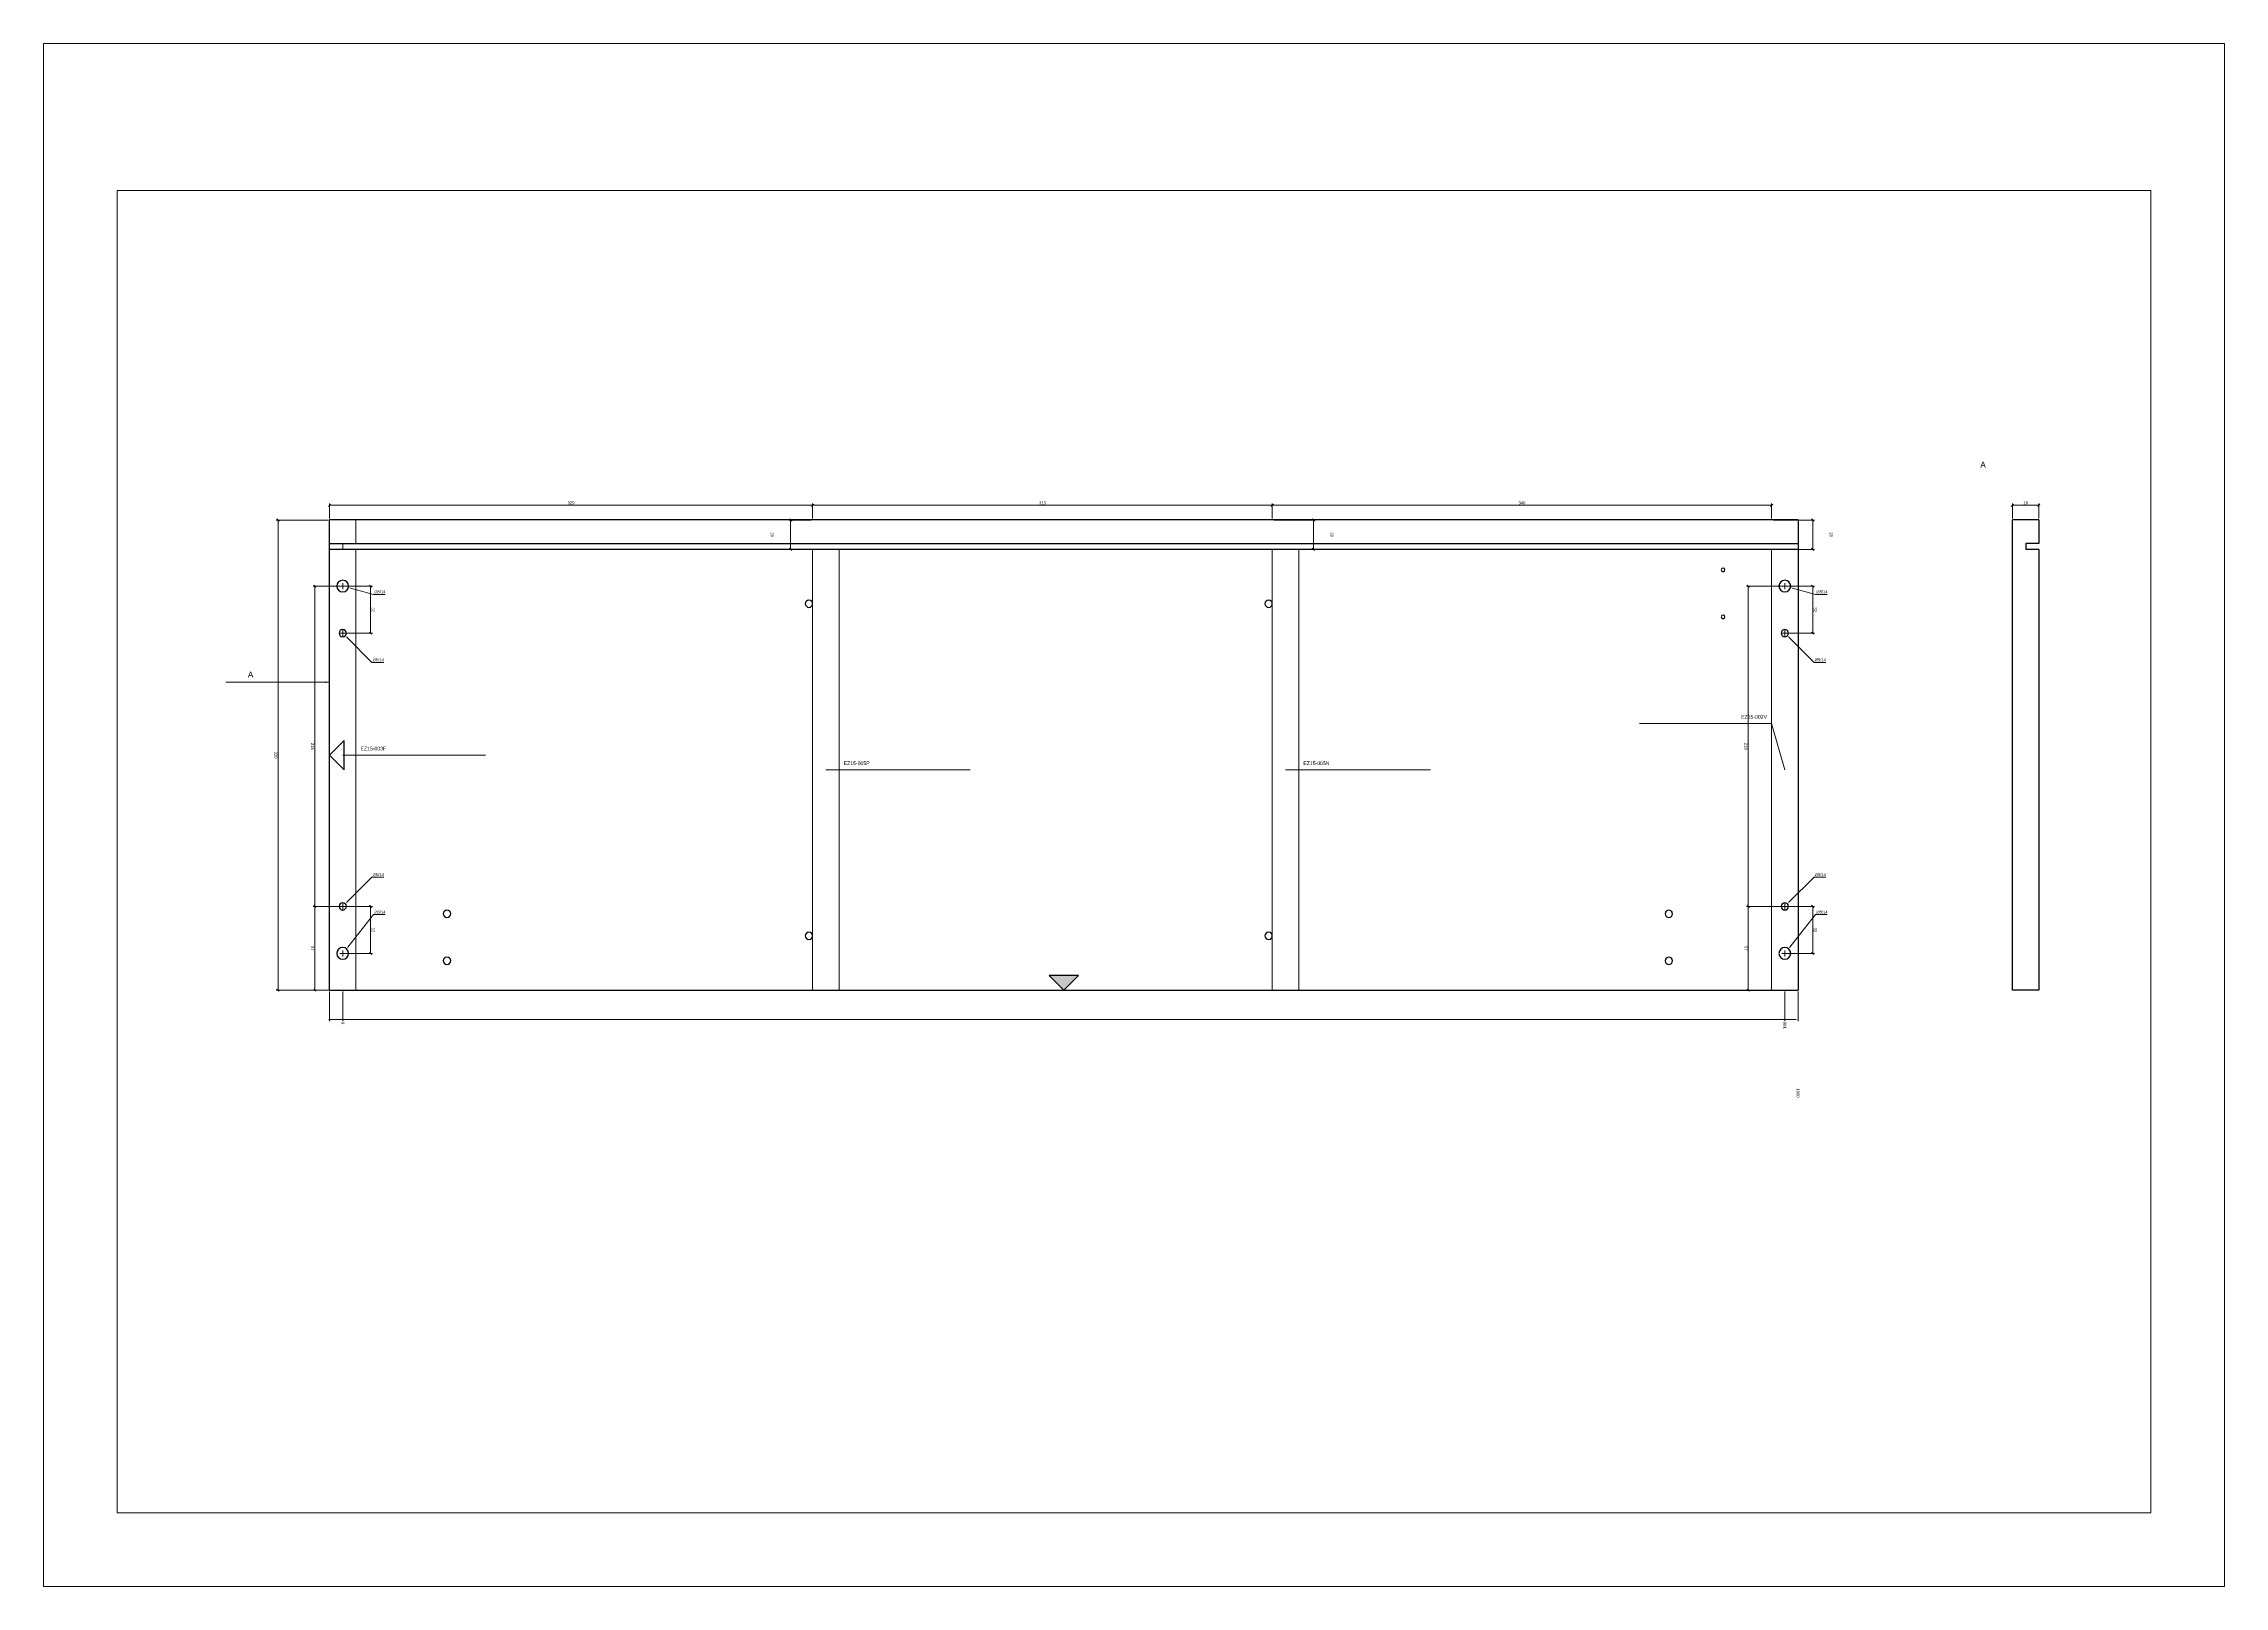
# Paper-space layout 'Right cabinet side2' of a CAD drawing. Header units: millimetres. Extents: x -4 to 1481, y -4 to 1046.
import ezdxf

# ---------------------------------------------------------------- set-up
doc = ezdxf.new("R2010")
doc.units = ezdxf.units.MM
doc.layers.get('0').update_dxf_attribs({"true_color": 0xc2c2ced6})
for name, color, linetype, true_color in [('New project_cabinet-001_Right cabinet side_Machining group1_View from above', 1, 'Continuous', 0xc2ff0000), ('New project_cabinet-001_Right cabinet side_Machining group_View from above', 1, 'Continuous', 0xc2ff0000), ('New project_cabinet-001_Right cabinet side_View from above', 1, 'Continuous', 0xc2ff0000), ('New project_cabinet-001_Right cabinet side_View from left', 1, 'Continuous', 0xc2ff0000)]:
    doc.layers.add(name, color=color, linetype=linetype, true_color=true_color)
doc.layers.add('TitleBlock', color=7, linetype='Continuous')
doc.styles.add('Beschriftung', font='arial.ttf')
doc.styles.add('Blum_Dimension', font='arial.ttf', dxfattribs={"height": 2})
doc.styles.add('Blum_ViewInfo', font='arial.ttf', dxfattribs={"height": 4})
doc.dimstyles.new('Blum_Chain', dxfattribs={"dimtxt": 2, "dimasz": 2, "dimexe": 1.25, "dimexo": 1, "dimtad": 0, "dimjust": 4, "dimtih": 1, "dimtoh": 1, "dimtxsty": 'Blum_Dimension', "dimblk1": 'DOTSMALL', "dimsah": 1, "dimcen": 2, "dimadec": 0, "dimazin": 2, "dimtfac": 1, "dimtix": 1, "dimtmove": 0, "dimatfit": 3, "dimldrblk": 'OBLIQUE', "dimfxl": 1, "dimlwd": 5, "dimlwe": 5, "dimarcsym": 0})
doc.dimstyles.new('Blum_Default', dxfattribs={"dimtxt": 2, "dimasz": 1.5, "dimexe": 1.25, "dimexo": 1, "dimtad": 1, "dimtxsty": 'Blum_Dimension', "dimblk": 'OBLIQUE', "dimcen": 2, "dimadec": 0, "dimazin": 2, "dimtfac": 1, "dimtix": 1, "dimtmove": 0, "dimatfit": 3, "dimfxl": 1, "dimlwd": 5, "dimlwe": 5, "dimarcsym": 0})
doc.dimstyles.new('Blum_Default$4', dxfattribs={"dimtxt": 2, "dimasz": 1.5, "dimexe": 1.25, "dimexo": 1, "dimtad": 1, "dimtih": 1, "dimtoh": 1, "dimtxsty": 'Blum_Dimension', "dimblk1": 'OBLIQUE', "dimsah": 1, "dimcen": 2, "dimadec": 0, "dimazin": 2, "dimtfac": 1, "dimtofl": 0, "dimtmove": 0, "dimatfit": 3, "dimfxl": 1, "dimlwd": 5, "dimlwe": 5, "dimarcsym": 0})
doc.dimstyles.new('Blum_ViewInfo', dxfattribs={"dimtxt": 4, "dimasz": 3, "dimexe": 1.25, "dimexo": 1, "dimtad": 1, "dimtxsty": 'Blum_ViewInfo', "dimblk": 'OBLIQUE', "dimcen": 0.09, "dimadec": 0, "dimazin": 2, "dimtfac": 1, "dimtofl": 0, "dimtmove": 0, "dimatfit": 2, "dimfxl": 1, "dimlwd": 20, "dimlwe": 20, "dimarcsym": 0})

# ---------------------------------------------------------------- blocks, each defined once
blk = doc.blocks.new('TitleBlock_Right cabinet side2')
at = {"layer": 'TitleBlock', "lineweight": 0}
for points in [[(-0.79, -0.79, 0), (-0.79, 209.21, 0), (296.21, 209.21, 0), (296.21, -0.79, 0)], [(9.21, 9.21, 0), (9.21, 189.21, 0), (286.21, 189.21, 0), (286.21, 9.21, 0)]]:
    blk.add_polyline3d(points, close=True, dxfattribs=at)
blk = doc.blocks.new('_Oblique')
at = {"color": 0, "linetype": 'ByBlock', "lineweight": -2}
blk.add_line((-0.5, -0.5), (0.5, 0.5), dxfattribs=at)
blk = doc.blocks.new('*D373')
at = {"layer": 'Defpoints', "color": 0, "lineweight": 0}
for p in [(1354.7, 731.8), (1336.7, 721.8), (1354.7, 721.8)]:
    blk.add_point(p, dxfattribs=at)
at = {"layer": 'New project_cabinet-001_Right cabinet side_View from left', "color": 0, "lineweight": 5}
for p, q in [((1336.7, 722.8), (1336.7, 733.1)), ((1336.7, 731.8), (1354.7, 731.8)), ((1354.7, 722.8), (1354.7, 733.1))]:
    blk.add_line(p, q, dxfattribs=at)
at = {"layer": 'New project_cabinet-001_Right cabinet side_View from left', "color": 0, "lineweight": 5, "xscale": 1.5, "yscale": 1.5, "zscale": 1.5, "rotation": 180}
blk.add_blockref('_Oblique', (1336.7, 731.8), dxfattribs=at)
at = {"layer": 'New project_cabinet-001_Right cabinet side_View from left', "color": 0, "lineweight": 5, "xscale": 1.5, "yscale": 1.5, "zscale": 1.5}
blk.add_blockref('_Oblique', (1354.7, 731.8), dxfattribs=at)
at = {"layer": 'New project_cabinet-001_Right cabinet side_View from left', "color": 0, "lineweight": 0, "insert": (1345.7, 733.5), "char_height": 2, "attachment_point": 5, "style": 'Blum_Dimension'}
blk.add_mtext('18', dxfattribs=at)
blk = doc.blocks.new('Blum_Trinagle_Outline')
blk.add_lwpolyline([(0, 0), (2, 2), (-2, 2)], close=True)
blk = doc.blocks.new('Blum_Trinagle_Filled')
h = blk.add_hatch(color=256)
h.dxf.hatch_style = 1
h.paths.add_polyline_path([(2, 2), (-2, 2), (0, 0)])
blk.add_lwpolyline([(0, 0), (2, 2), (-2, 2)], close=True)
blk = doc.blocks.new('_DotSmall')
at = {"color": 0, "linetype": 'ByBlock', "const_width": 0.5}
blk.add_lwpolyline([(-0.0625, 0, 1), (0.0625, 0, 1)], format="xyb", close=True, dxfattribs=at)
blk = doc.blocks.new('*D376')
at = {"layer": 'Defpoints', "color": 0, "lineweight": 0}
for p in [(190.7, 401.8), (199.7, 401.8), (199.7, 381.8)]:
    blk.add_point(p, dxfattribs=at)
at = {"layer": 'New project_cabinet-001_Right cabinet side_View from above', "color": 0, "lineweight": 5}
for p, q in [((190.7, 400.8), (190.7, 380.6)), ((199.7, 400.8), (199.7, 380.6)), ((190.7, 381.8), (197.7, 381.8))]:
    blk.add_line(p, q, dxfattribs=at)
at = {"layer": 'New project_cabinet-001_Right cabinet side_View from above', "color": 0, "lineweight": 0}
blk.add_solid([(197.7, 381.5), (197.7, 382.2), (199.7, 381.8)], dxfattribs=at)
at = {"layer": 'New project_cabinet-001_Right cabinet side_View from above', "color": 0, "lineweight": 5, "xscale": 2, "yscale": 2, "zscale": 2, "rotation": 180}
blk.add_blockref('_DotSmall', (190.7, 381.8), dxfattribs=at)
at = {"layer": 'New project_cabinet-001_Right cabinet side_View from above', "color": 0, "lineweight": 0, "insert": (199.7, 379.3), "char_height": 2, "attachment_point": 5, "rotation": 270, "style": 'Blum_Dimension'}
blk.add_mtext('9', dxfattribs=at)
blk = doc.blocks.new('*D379')
at = {"layer": 'Defpoints', "color": 0, "lineweight": 0}
for p in [(190.7, 401.8), (1181.7, 401.8), (1181.7, 381.8)]:
    blk.add_point(p, dxfattribs=at)
at = {"layer": 'New project_cabinet-001_Right cabinet side_View from above', "color": 0, "lineweight": 5}
for p, q in [((190.7, 400.8), (190.7, 380.6)), ((1181.7, 400.8), (1181.7, 380.6)), ((190.7, 381.8), (1179.7, 381.8))]:
    blk.add_line(p, q, dxfattribs=at)
at = {"layer": 'New project_cabinet-001_Right cabinet side_View from above', "color": 0, "lineweight": 0}
blk.add_solid([(1179.7, 381.5), (1179.7, 382.2), (1181.7, 381.8)], dxfattribs=at)
at = {"layer": 'New project_cabinet-001_Right cabinet side_View from above', "color": 0, "lineweight": 5, "xscale": 2, "yscale": 2, "zscale": 2, "rotation": 180}
blk.add_blockref('_DotSmall', (190.7, 381.8), dxfattribs=at)
at = {"layer": 'New project_cabinet-001_Right cabinet side_View from above', "color": 0, "lineweight": 0, "insert": (1181.7, 377.9), "char_height": 2, "attachment_point": 5, "rotation": 270, "style": 'Blum_Dimension'}
blk.add_mtext('991', dxfattribs=at)
blk = doc.blocks.new('*D382')
at = {"layer": 'Defpoints', "color": 0, "lineweight": 0}
for p in [(190.7, 401.8), (1190.7, 401.8), (1190.7, 381.8)]:
    blk.add_point(p, dxfattribs=at)
at = {"layer": 'New project_cabinet-001_Right cabinet side_View from above', "color": 0, "lineweight": 5}
for p, q in [((190.7, 400.8), (190.7, 380.6)), ((1190.7, 400.8), (1190.7, 380.6)), ((190.7, 381.8), (1188.7, 381.8))]:
    blk.add_line(p, q, dxfattribs=at)
at = {"layer": 'New project_cabinet-001_Right cabinet side_View from above', "color": 0, "lineweight": 0}
blk.add_solid([(1188.7, 381.5), (1188.7, 382.2), (1190.7, 381.8)], dxfattribs=at)
at = {"layer": 'New project_cabinet-001_Right cabinet side_View from above', "color": 0, "lineweight": 5, "xscale": 2, "yscale": 2, "zscale": 2, "rotation": 180}
blk.add_blockref('_DotSmall', (190.7, 381.8), dxfattribs=at)
at = {"layer": 'New project_cabinet-001_Right cabinet side_View from above', "color": 0, "lineweight": 0, "insert": (1190.7, 331.8), "char_height": 2, "attachment_point": 5, "rotation": 270, "style": 'Blum_Dimension'}
blk.add_mtext('1000', dxfattribs=at)
blk = doc.blocks.new('*D385')
at = {"layer": 'Defpoints', "color": 0, "lineweight": 0}
for p in [(180.7, 458.8), (199.7, 458.8), (199.7, 401.8)]:
    blk.add_point(p, dxfattribs=at)
at = {"layer": 'New project_cabinet-001_Right cabinet side_View from above', "color": 0, "lineweight": 5}
for p, q in [((198.7, 458.8), (179.5, 458.8)), ((180.7, 401.8), (180.7, 458.8)), ((198.7, 401.8), (179.5, 401.8))]:
    blk.add_line(p, q, dxfattribs=at)
at = {"layer": 'New project_cabinet-001_Right cabinet side_View from above', "color": 0, "lineweight": 5, "xscale": 1.5, "yscale": 1.5, "zscale": 1.5}
for p, rotation in [((180.7, 458.8), 90), ((180.7, 401.8), 270)]:
    blk.add_blockref('_Oblique', p, dxfattribs=dict(at, rotation=rotation))
at = {"layer": 'New project_cabinet-001_Right cabinet side_View from above', "color": 0, "lineweight": 0, "insert": (179.1, 430.3), "char_height": 2, "attachment_point": 5, "rotation": 270, "style": 'Blum_Dimension'}
blk.add_mtext('57', dxfattribs=at)
blk = doc.blocks.new('*D388')
at = {"layer": 'Defpoints', "color": 0, "lineweight": 0}
for p in [(180.7, 676.8), (199.7, 676.8), (199.7, 458.8)]:
    blk.add_point(p, dxfattribs=at)
at = {"layer": 'New project_cabinet-001_Right cabinet side_View from above', "color": 0, "lineweight": 5}
for p, q in [((198.7, 676.8), (179.5, 676.8)), ((180.7, 458.8), (180.7, 676.8)), ((198.7, 458.8), (179.5, 458.8))]:
    blk.add_line(p, q, dxfattribs=at)
at = {"layer": 'New project_cabinet-001_Right cabinet side_View from above', "color": 0, "lineweight": 5, "xscale": 1.5, "yscale": 1.5, "zscale": 1.5}
for p, rotation in [((180.7, 676.8), 90), ((180.7, 458.8), 270)]:
    blk.add_blockref('_Oblique', p, dxfattribs=dict(at, rotation=rotation))
at = {"layer": 'New project_cabinet-001_Right cabinet side_View from above', "color": 0, "lineweight": 0, "insert": (179.1, 567.8), "char_height": 2, "attachment_point": 5, "rotation": 270, "style": 'Blum_Dimension'}
blk.add_mtext('218', dxfattribs=at)
blk = doc.blocks.new('*D391')
at = {"layer": 'Defpoints', "color": 0, "lineweight": 0}
for p in [(199.7, 458.8), (218.7, 458.8), (199.7, 426.8)]:
    blk.add_point(p, dxfattribs=at)
at = {"layer": 'New project_cabinet-001_Right cabinet side_View from above', "color": 0, "lineweight": 5}
for p, q in [((200.7, 458.8), (220, 458.8)), ((218.7, 426.8), (218.7, 458.8)), ((200.7, 426.8), (220, 426.8))]:
    blk.add_line(p, q, dxfattribs=at)
at = {"layer": 'New project_cabinet-001_Right cabinet side_View from above', "color": 0, "lineweight": 5, "xscale": 1.5, "yscale": 1.5, "zscale": 1.5}
for p, rotation in [((218.7, 458.8), 90), ((218.7, 426.8), 270)]:
    blk.add_blockref('_Oblique', p, dxfattribs=dict(at, rotation=rotation))
at = {"layer": 'New project_cabinet-001_Right cabinet side_View from above', "color": 0, "lineweight": 0, "insert": (220.4, 442.8), "char_height": 2, "attachment_point": 5, "rotation": 270, "style": 'Blum_Dimension'}
blk.add_mtext('32', dxfattribs=at)
blk = doc.blocks.new('*D394')
at = {"layer": 'Defpoints', "color": 0, "lineweight": 0}
for p in [(199.7, 676.8), (218.7, 676.8), (199.7, 644.8)]:
    blk.add_point(p, dxfattribs=at)
at = {"layer": 'New project_cabinet-001_Right cabinet side_View from above', "color": 0, "lineweight": 5}
for p, q in [((200.7, 676.8), (220, 676.8)), ((218.7, 644.8), (218.7, 676.8)), ((200.7, 644.8), (220, 644.8))]:
    blk.add_line(p, q, dxfattribs=at)
at = {"layer": 'New project_cabinet-001_Right cabinet side_View from above', "color": 0, "lineweight": 5, "xscale": 1.5, "yscale": 1.5, "zscale": 1.5}
for p, rotation in [((218.7, 676.8), 90), ((218.7, 644.8), 270)]:
    blk.add_blockref('_Oblique', p, dxfattribs=dict(at, rotation=rotation))
at = {"layer": 'New project_cabinet-001_Right cabinet side_View from above', "color": 0, "lineweight": 0, "insert": (220.4, 660.8), "char_height": 2, "attachment_point": 5, "rotation": 270, "style": 'Blum_Dimension'}
blk.add_mtext('32', dxfattribs=at)
blk = doc.blocks.new('*D397')
at = {"layer": 'Defpoints', "color": 0, "lineweight": 0}
for p in [(504.7, 721.8), (519.7, 721.8), (519.7, 701.8)]:
    blk.add_point(p, dxfattribs=at)
at = {"layer": 'New project_cabinet-001_Right cabinet side_View from above', "color": 0, "lineweight": 5}
for p, q in [((518.7, 721.8), (503.5, 721.8)), ((504.7, 701.8), (504.7, 721.8)), ((518.7, 701.8), (503.5, 701.8))]:
    blk.add_line(p, q, dxfattribs=at)
at = {"layer": 'New project_cabinet-001_Right cabinet side_View from above', "color": 0, "lineweight": 5, "xscale": 1.5, "yscale": 1.5, "zscale": 1.5}
for p, rotation in [((504.7, 721.8), 90), ((504.7, 701.8), 270)]:
    blk.add_blockref('_Oblique', p, dxfattribs=dict(at, rotation=rotation))
at = {"layer": 'New project_cabinet-001_Right cabinet side_View from above', "color": 0, "lineweight": 0, "insert": (492.2, 711.8), "char_height": 2, "attachment_point": 5, "rotation": 270, "style": 'Blum_Dimension'}
blk.add_mtext('20', dxfattribs=at)
blk = doc.blocks.new('*D400')
at = {"layer": 'Defpoints', "color": 0, "lineweight": 0}
for p in [(832.7, 721.8), (860.7, 721.8), (832.7, 701.8)]:
    blk.add_point(p, dxfattribs=at)
at = {"layer": 'New project_cabinet-001_Right cabinet side_View from above', "color": 0, "lineweight": 5}
for p, q in [((833.7, 721.8), (862, 721.8)), ((860.7, 701.8), (860.7, 721.8)), ((833.7, 701.8), (862, 701.8))]:
    blk.add_line(p, q, dxfattribs=at)
at = {"layer": 'New project_cabinet-001_Right cabinet side_View from above', "color": 0, "lineweight": 5, "xscale": 1.5, "yscale": 1.5, "zscale": 1.5}
for p, rotation in [((860.7, 721.8), 90), ((860.7, 701.8), 270)]:
    blk.add_blockref('_Oblique', p, dxfattribs=dict(at, rotation=rotation))
at = {"layer": 'New project_cabinet-001_Right cabinet side_View from above', "color": 0, "lineweight": 0, "insert": (873.2, 711.8), "char_height": 2, "attachment_point": 5, "rotation": 270, "style": 'Blum_Dimension'}
blk.add_mtext('20', dxfattribs=at)
blk = doc.blocks.new('*D403')
at = {"layer": 'Defpoints', "color": 0, "lineweight": 0}
for p in [(1156.8, 458.8), (1181.7, 458.8), (1181.7, 401.8)]:
    blk.add_point(p, dxfattribs=at)
at = {"layer": 'New project_cabinet-001_Right cabinet side_View from above', "color": 0, "lineweight": 5}
for p, q in [((1180.7, 458.8), (1155.6, 458.8)), ((1156.8, 401.8), (1156.8, 458.8)), ((1180.7, 401.8), (1155.6, 401.8))]:
    blk.add_line(p, q, dxfattribs=at)
at = {"layer": 'New project_cabinet-001_Right cabinet side_View from above', "color": 0, "lineweight": 5, "xscale": 1.5, "yscale": 1.5, "zscale": 1.5}
for p, rotation in [((1156.8, 458.8), 90), ((1156.8, 401.8), 270)]:
    blk.add_blockref('_Oblique', p, dxfattribs=dict(at, rotation=rotation))
at = {"layer": 'New project_cabinet-001_Right cabinet side_View from above', "color": 0, "lineweight": 0, "insert": (1155.2, 430.3), "char_height": 2, "attachment_point": 5, "rotation": 270, "style": 'Blum_Dimension'}
blk.add_mtext('57', dxfattribs=at)
blk = doc.blocks.new('*D406')
at = {"layer": 'Defpoints', "color": 0, "lineweight": 0}
for p in [(1156.8, 676.8), (1181.7, 676.8), (1181.7, 458.8)]:
    blk.add_point(p, dxfattribs=at)
at = {"layer": 'New project_cabinet-001_Right cabinet side_View from above', "color": 0, "lineweight": 5}
for p, q in [((1180.7, 676.8), (1155.6, 676.8)), ((1156.8, 458.8), (1156.8, 676.8)), ((1180.7, 458.8), (1155.6, 458.8))]:
    blk.add_line(p, q, dxfattribs=at)
at = {"layer": 'New project_cabinet-001_Right cabinet side_View from above', "color": 0, "lineweight": 5, "xscale": 1.5, "yscale": 1.5, "zscale": 1.5}
for p, rotation in [((1156.8, 676.8), 90), ((1156.8, 458.8), 270)]:
    blk.add_blockref('_Oblique', p, dxfattribs=dict(at, rotation=rotation))
at = {"layer": 'New project_cabinet-001_Right cabinet side_View from above', "color": 0, "lineweight": 0, "insert": (1155.2, 567.8), "char_height": 2, "attachment_point": 5, "rotation": 270, "style": 'Blum_Dimension'}
blk.add_mtext('218', dxfattribs=at)
blk = doc.blocks.new('*D409')
at = {"layer": 'Defpoints', "color": 0, "lineweight": 0}
for p in [(1181.7, 458.8), (1200.7, 458.8), (1181.7, 426.8)]:
    blk.add_point(p, dxfattribs=at)
at = {"layer": 'New project_cabinet-001_Right cabinet side_View from above', "color": 0, "lineweight": 5}
for p, q in [((1182.7, 458.8), (1202, 458.8)), ((1200.7, 426.8), (1200.7, 458.8)), ((1182.7, 426.8), (1202, 426.8))]:
    blk.add_line(p, q, dxfattribs=at)
at = {"layer": 'New project_cabinet-001_Right cabinet side_View from above', "color": 0, "lineweight": 5, "xscale": 1.5, "yscale": 1.5, "zscale": 1.5}
for p, rotation in [((1200.7, 458.8), 90), ((1200.7, 426.8), 270)]:
    blk.add_blockref('_Oblique', p, dxfattribs=dict(at, rotation=rotation))
at = {"layer": 'New project_cabinet-001_Right cabinet side_View from above', "color": 0, "lineweight": 0, "insert": (1202.4, 442.8), "char_height": 2, "attachment_point": 5, "rotation": 270, "style": 'Blum_Dimension'}
blk.add_mtext('32', dxfattribs=at)
blk = doc.blocks.new('*D412')
at = {"layer": 'Defpoints', "color": 0, "lineweight": 0}
for p in [(1181.7, 676.8), (1200.7, 676.8), (1181.7, 644.8)]:
    blk.add_point(p, dxfattribs=at)
at = {"layer": 'New project_cabinet-001_Right cabinet side_View from above', "color": 0, "lineweight": 5}
for p, q in [((1182.7, 676.8), (1202, 676.8)), ((1200.7, 644.8), (1200.7, 676.8)), ((1182.7, 644.8), (1202, 644.8))]:
    blk.add_line(p, q, dxfattribs=at)
at = {"layer": 'New project_cabinet-001_Right cabinet side_View from above', "color": 0, "lineweight": 5, "xscale": 1.5, "yscale": 1.5, "zscale": 1.5}
for p, rotation in [((1200.7, 676.8), 90), ((1200.7, 644.8), 270)]:
    blk.add_blockref('_Oblique', p, dxfattribs=dict(at, rotation=rotation))
at = {"layer": 'New project_cabinet-001_Right cabinet side_View from above', "color": 0, "lineweight": 0, "insert": (1202.4, 660.8), "char_height": 2, "attachment_point": 5, "rotation": 270, "style": 'Blum_Dimension'}
blk.add_mtext('32', dxfattribs=at)
blk = doc.blocks.new('*D415')
at = {"layer": 'Defpoints', "color": 0, "lineweight": 0}
for p in [(1172.7, 721.8), (1200.7, 721.8), (1172.7, 701.8)]:
    blk.add_point(p, dxfattribs=at)
at = {"layer": 'New project_cabinet-001_Right cabinet side_View from above', "color": 0, "lineweight": 5}
for p, q in [((1173.7, 721.8), (1202, 721.8)), ((1200.7, 701.8), (1200.7, 721.8)), ((1173.7, 701.8), (1202, 701.8))]:
    blk.add_line(p, q, dxfattribs=at)
at = {"layer": 'New project_cabinet-001_Right cabinet side_View from above', "color": 0, "lineweight": 5, "xscale": 1.5, "yscale": 1.5, "zscale": 1.5}
for p, rotation in [((1200.7, 721.8), 90), ((1200.7, 701.8), 270)]:
    blk.add_blockref('_Oblique', p, dxfattribs=dict(at, rotation=rotation))
at = {"layer": 'New project_cabinet-001_Right cabinet side_View from above', "color": 0, "lineweight": 0, "insert": (1213.2, 711.8), "char_height": 2, "attachment_point": 5, "rotation": 270, "style": 'Blum_Dimension'}
blk.add_mtext('20', dxfattribs=at)
blk = doc.blocks.new('*D418')
at = {"layer": 'Defpoints', "color": 0, "lineweight": 0}
for p in [(519.7, 731.8), (190.7, 721.8), (519.7, 721.8)]:
    blk.add_point(p, dxfattribs=at)
at = {"layer": 'New project_cabinet-001_Right cabinet side_View from above', "color": 0, "lineweight": 5}
for p, q in [((190.7, 722.8), (190.7, 733.1)), ((190.7, 731.8), (519.7, 731.8)), ((519.7, 722.8), (519.7, 733.1))]:
    blk.add_line(p, q, dxfattribs=at)
at = {"layer": 'New project_cabinet-001_Right cabinet side_View from above', "color": 0, "lineweight": 5, "xscale": 1.5, "yscale": 1.5, "zscale": 1.5, "rotation": 180}
blk.add_blockref('_Oblique', (190.7, 731.8), dxfattribs=at)
at = {"layer": 'New project_cabinet-001_Right cabinet side_View from above', "color": 0, "lineweight": 5, "xscale": 1.5, "yscale": 1.5, "zscale": 1.5}
blk.add_blockref('_Oblique', (519.7, 731.8), dxfattribs=at)
at = {"layer": 'New project_cabinet-001_Right cabinet side_View from above', "color": 0, "lineweight": 0, "insert": (355.2, 733.5), "char_height": 2, "attachment_point": 5, "style": 'Blum_Dimension'}
blk.add_mtext('329', dxfattribs=at)
blk = doc.blocks.new('*D421')
at = {"layer": 'Defpoints', "color": 0, "lineweight": 0}
for p in [(832.7, 731.8), (519.7, 721.8), (832.7, 721.8)]:
    blk.add_point(p, dxfattribs=at)
at = {"layer": 'New project_cabinet-001_Right cabinet side_View from above', "color": 0, "lineweight": 5}
for p, q in [((519.7, 722.8), (519.7, 733.1)), ((519.7, 731.8), (832.7, 731.8)), ((832.7, 722.8), (832.7, 733.1))]:
    blk.add_line(p, q, dxfattribs=at)
at = {"layer": 'New project_cabinet-001_Right cabinet side_View from above', "color": 0, "lineweight": 5, "xscale": 1.5, "yscale": 1.5, "zscale": 1.5, "rotation": 180}
blk.add_blockref('_Oblique', (519.7, 731.8), dxfattribs=at)
at = {"layer": 'New project_cabinet-001_Right cabinet side_View from above', "color": 0, "lineweight": 5, "xscale": 1.5, "yscale": 1.5, "zscale": 1.5}
blk.add_blockref('_Oblique', (832.7, 731.8), dxfattribs=at)
at = {"layer": 'New project_cabinet-001_Right cabinet side_View from above', "color": 0, "lineweight": 0, "insert": (676.2, 733.5), "char_height": 2, "attachment_point": 5, "style": 'Blum_Dimension'}
blk.add_mtext('313', dxfattribs=at)
blk = doc.blocks.new('*D424')
at = {"layer": 'Defpoints', "color": 0, "lineweight": 0}
for p in [(1172.7, 731.8), (832.7, 721.8), (1172.7, 721.8)]:
    blk.add_point(p, dxfattribs=at)
at = {"layer": 'New project_cabinet-001_Right cabinet side_View from above', "color": 0, "lineweight": 5}
for p, q in [((832.7, 722.8), (832.7, 733.1)), ((832.7, 731.8), (1172.7, 731.8)), ((1172.7, 722.8), (1172.7, 733.1))]:
    blk.add_line(p, q, dxfattribs=at)
at = {"layer": 'New project_cabinet-001_Right cabinet side_View from above', "color": 0, "lineweight": 5, "xscale": 1.5, "yscale": 1.5, "zscale": 1.5, "rotation": 180}
blk.add_blockref('_Oblique', (832.7, 731.8), dxfattribs=at)
at = {"layer": 'New project_cabinet-001_Right cabinet side_View from above', "color": 0, "lineweight": 5, "xscale": 1.5, "yscale": 1.5, "zscale": 1.5}
blk.add_blockref('_Oblique', (1172.7, 731.8), dxfattribs=at)
at = {"layer": 'New project_cabinet-001_Right cabinet side_View from above', "color": 0, "lineweight": 0, "insert": (1002.7, 733.5), "char_height": 2, "attachment_point": 5, "style": 'Blum_Dimension'}
blk.add_mtext('340', dxfattribs=at)
blk = doc.blocks.new('*D427')
at = {"layer": 'Defpoints', "color": 0, "lineweight": 0}
for p in [(1179.2, 423.7), (1184.2, 430)]:
    blk.add_point(p, dxfattribs=at)
at = {"layer": 'New project_cabinet-001_Right cabinet side_Machining group_View from above', "color": 0, "lineweight": 5}
for p, q in [((1202.7, 453.2), (1185.1, 431.1)), ((1210.6, 453.2), (1202.7, 453.2)), ((1179.7, 426.8), (1183.7, 426.8)), ((1181.7, 424.8), (1181.7, 428.8))]:
    blk.add_line(p, q, dxfattribs=at)
at = {"layer": 'New project_cabinet-001_Right cabinet side_Machining group_View from above', "color": 0, "lineweight": 0}
blk.add_solid([(1184.9, 431.3), (1185.3, 431), (1184.2, 430)], dxfattribs=at)
at = {"layer": 'New project_cabinet-001_Right cabinet side_Machining group_View from above', "color": 0, "lineweight": 0, "insert": (1207, 454.9), "char_height": 2, "attachment_point": 5, "style": 'Blum_Dimension'}
blk.add_mtext('∅8/14', dxfattribs=at)
blk = doc.blocks.new('*D430')
at = {"layer": 'Defpoints', "color": 0, "lineweight": 0}
for p in [(1183.5, 460.6), (1179.9, 457.1)]:
    blk.add_point(p, dxfattribs=at)
at = {"layer": 'New project_cabinet-001_Right cabinet side_Machining group_View from above', "color": 0, "lineweight": 5}
for p, q in [((1201.6, 478.7), (1184.5, 461.7)), ((1209.6, 478.7), (1201.6, 478.7)), ((1181.7, 456.8), (1181.7, 460.8)), ((1179.7, 458.8), (1183.7, 458.8))]:
    blk.add_line(p, q, dxfattribs=at)
at = {"layer": 'New project_cabinet-001_Right cabinet side_Machining group_View from above', "color": 0, "lineweight": 0}
blk.add_solid([(1184.4, 461.8), (1184.7, 461.5), (1183.5, 460.6)], dxfattribs=at)
at = {"layer": 'New project_cabinet-001_Right cabinet side_Machining group_View from above', "color": 0, "lineweight": 0, "insert": (1205.9, 480.4), "char_height": 2, "attachment_point": 5, "style": 'Blum_Dimension'}
blk.add_mtext('∅5/14', dxfattribs=at)
blk = doc.blocks.new('*D433')
at = {"layer": 'Defpoints', "color": 0, "lineweight": 0}
for p in [(1177.9, 677.9), (1185.6, 675.8)]:
    blk.add_point(p, dxfattribs=at)
at = {"layer": 'New project_cabinet-001_Right cabinet side_Machining group1_View from above', "color": 0, "lineweight": 5}
for p, q in [((1179.7, 676.8), (1183.7, 676.8)), ((1181.7, 674.8), (1181.7, 678.8)), ((1202.7, 671.2), (1187, 675.4)), ((1210.6, 671.2), (1202.7, 671.2))]:
    blk.add_line(p, q, dxfattribs=at)
at = {"layer": 'New project_cabinet-001_Right cabinet side_Machining group1_View from above', "color": 0, "lineweight": 0}
blk.add_solid([(1187.1, 675.6), (1187, 675.2), (1185.6, 675.8)], dxfattribs=at)
at = {"layer": 'New project_cabinet-001_Right cabinet side_Machining group1_View from above', "color": 0, "lineweight": 0, "insert": (1207, 672.9), "char_height": 2, "attachment_point": 5, "style": 'Blum_Dimension'}
blk.add_mtext('∅8/14', dxfattribs=at)
blk = doc.blocks.new('*D436')
at = {"layer": 'Defpoints', "color": 0, "lineweight": 0}
for p in [(1179.9, 646.6), (1183.5, 643.1)]:
    blk.add_point(p, dxfattribs=at)
at = {"layer": 'New project_cabinet-001_Right cabinet side_Machining group1_View from above', "color": 0, "lineweight": 5}
for p, q in [((1179.7, 644.8), (1183.7, 644.8)), ((1181.7, 642.8), (1181.7, 646.8)), ((1201.6, 624.9), (1184.5, 642)), ((1209.6, 624.9), (1201.6, 624.9))]:
    blk.add_line(p, q, dxfattribs=at)
at = {"layer": 'New project_cabinet-001_Right cabinet side_Machining group1_View from above', "color": 0, "lineweight": 0}
blk.add_solid([(1184.7, 642.2), (1184.4, 641.8), (1183.5, 643.1)], dxfattribs=at)
at = {"layer": 'New project_cabinet-001_Right cabinet side_Machining group1_View from above', "color": 0, "lineweight": 0, "insert": (1205.9, 626.6), "char_height": 2, "attachment_point": 5, "style": 'Blum_Dimension'}
blk.add_mtext('∅5/14', dxfattribs=at)
blk = doc.blocks.new('*D439')
at = {"layer": 'Defpoints', "color": 0, "lineweight": 0}
for p in [(197.2, 423.7), (202.2, 430)]:
    blk.add_point(p, dxfattribs=at)
at = {"layer": 'New project_cabinet-001_Right cabinet side_Machining group_View from above', "color": 0, "lineweight": 5}
for p, q in [((220.7, 453.2), (203.1, 431.1)), ((228.6, 453.2), (220.7, 453.2)), ((197.7, 426.8), (201.7, 426.8)), ((199.7, 424.8), (199.7, 428.8))]:
    blk.add_line(p, q, dxfattribs=at)
at = {"layer": 'New project_cabinet-001_Right cabinet side_Machining group_View from above', "color": 0, "lineweight": 0}
blk.add_solid([(202.9, 431.3), (203.3, 431), (202.2, 430)], dxfattribs=at)
at = {"layer": 'New project_cabinet-001_Right cabinet side_Machining group_View from above', "color": 0, "lineweight": 0, "insert": (225, 454.9), "char_height": 2, "attachment_point": 5, "style": 'Blum_Dimension'}
blk.add_mtext('∅8/14', dxfattribs=at)
blk = doc.blocks.new('*D442')
at = {"layer": 'Defpoints', "color": 0, "lineweight": 0}
for p in [(201.5, 460.6), (197.9, 457.1)]:
    blk.add_point(p, dxfattribs=at)
at = {"layer": 'New project_cabinet-001_Right cabinet side_Machining group_View from above', "color": 0, "lineweight": 5}
for p, q in [((219.6, 478.7), (202.5, 461.7)), ((227.6, 478.7), (219.6, 478.7)), ((199.7, 456.8), (199.7, 460.8)), ((197.7, 458.8), (201.7, 458.8))]:
    blk.add_line(p, q, dxfattribs=at)
at = {"layer": 'New project_cabinet-001_Right cabinet side_Machining group_View from above', "color": 0, "lineweight": 0}
blk.add_solid([(202.4, 461.8), (202.7, 461.5), (201.5, 460.6)], dxfattribs=at)
at = {"layer": 'New project_cabinet-001_Right cabinet side_Machining group_View from above', "color": 0, "lineweight": 0, "insert": (223.9, 480.4), "char_height": 2, "attachment_point": 5, "style": 'Blum_Dimension'}
blk.add_mtext('∅5/14', dxfattribs=at)
blk = doc.blocks.new('*D445')
at = {"layer": 'Defpoints', "color": 0, "lineweight": 0}
for p in [(195.9, 677.9), (203.6, 675.8)]:
    blk.add_point(p, dxfattribs=at)
at = {"layer": 'New project_cabinet-001_Right cabinet side_Machining group1_View from above', "color": 0, "lineweight": 5}
for p, q in [((197.7, 676.8), (201.7, 676.8)), ((199.7, 674.8), (199.7, 678.8)), ((220.7, 671.2), (205, 675.4)), ((228.6, 671.2), (220.7, 671.2))]:
    blk.add_line(p, q, dxfattribs=at)
at = {"layer": 'New project_cabinet-001_Right cabinet side_Machining group1_View from above', "color": 0, "lineweight": 0}
blk.add_solid([(205.1, 675.6), (205, 675.2), (203.6, 675.8)], dxfattribs=at)
at = {"layer": 'New project_cabinet-001_Right cabinet side_Machining group1_View from above', "color": 0, "lineweight": 0, "insert": (225, 672.9), "char_height": 2, "attachment_point": 5, "style": 'Blum_Dimension'}
blk.add_mtext('∅8/14', dxfattribs=at)
blk = doc.blocks.new('*D448')
at = {"layer": 'Defpoints', "color": 0, "lineweight": 0}
for p in [(197.9, 646.6), (201.5, 643.1)]:
    blk.add_point(p, dxfattribs=at)
at = {"layer": 'New project_cabinet-001_Right cabinet side_Machining group1_View from above', "color": 0, "lineweight": 5}
for p, q in [((197.7, 644.8), (201.7, 644.8)), ((199.7, 642.8), (199.7, 646.8)), ((219.6, 624.9), (202.5, 642)), ((227.6, 624.9), (219.6, 624.9))]:
    blk.add_line(p, q, dxfattribs=at)
at = {"layer": 'New project_cabinet-001_Right cabinet side_Machining group1_View from above', "color": 0, "lineweight": 0}
blk.add_solid([(202.7, 642.2), (202.4, 641.8), (201.5, 643.1)], dxfattribs=at)
at = {"layer": 'New project_cabinet-001_Right cabinet side_Machining group1_View from above', "color": 0, "lineweight": 0, "insert": (223.9, 626.6), "char_height": 2, "attachment_point": 5, "style": 'Blum_Dimension'}
blk.add_mtext('∅5/14', dxfattribs=at)
blk = doc.blocks.new('*D451')
at = {"layer": 'Defpoints', "color": 0, "lineweight": 0}
for p in [(155.7, 721.8), (190.7, 721.8), (190.7, 401.8)]:
    blk.add_point(p, dxfattribs=at)
at = {"layer": 'New project_cabinet-001_Right cabinet side_View from above', "color": 0, "lineweight": 5}
for p, q in [((189.7, 721.8), (154.5, 721.8)), ((155.7, 401.8), (155.7, 721.8)), ((189.7, 401.8), (154.5, 401.8))]:
    blk.add_line(p, q, dxfattribs=at)
at = {"layer": 'New project_cabinet-001_Right cabinet side_View from above', "color": 0, "lineweight": 5, "xscale": 1.5, "yscale": 1.5, "zscale": 1.5}
for p, rotation in [((155.7, 721.8), 90), ((155.7, 401.8), 270)]:
    blk.add_blockref('_Oblique', p, dxfattribs=dict(at, rotation=rotation))
at = {"layer": 'New project_cabinet-001_Right cabinet side_View from above', "color": 0, "lineweight": 0, "insert": (154.1, 561.8), "char_height": 2, "attachment_point": 5, "rotation": 270, "style": 'Blum_Dimension'}
blk.add_mtext('320', dxfattribs=at)

psp = doc.layouts.new('Right cabinet side2')

# ---------------------------------------------------------------- linework, layer by layer
at = {"linetype": 'Continuous', "lineweight": 30}
for p, q in [((190.714, 705.828), (190.714, 721.828)), ((1190.714, 721.828), (190.714, 721.828)), ((1190.714, 721.828), (1190.714, 705.828)), ((1354.714, 721.828), (1336.714, 721.828)), ((1336.714, 401.828), (1336.714, 721.828)), ((1354.714, 721.828), (1354.714, 705.828)), ((190.714, 705.828), (1190.714, 705.828)), ((190.714, 701.828), (190.714, 705.828)), ((1190.714, 701.828), (190.714, 701.828)), ((190.714, 401.828), (190.714, 701.828)), ((1190.714, 705.828), (1190.714, 701.828)), ((1190.714, 701.828), (1190.714, 401.828)), ((1345.714, 705.828), (1345.714, 701.828)), ((1354.714, 705.828), (1345.714, 705.828)), ((1354.714, 701.828), (1345.714, 701.828)), ((1354.714, 701.828), (1354.714, 689.078)), ((1354.714, 689.078), (1354.714, 686.578)), ((1354.714, 686.578), (1354.714, 680.828)), ((1354.714, 680.828), (1354.714, 672.828)), ((1354.714, 672.828), (1354.714, 667.328)), ((1354.714, 667.328), (1354.714, 662.328)), ((1354.714, 662.328), (1354.714, 657.078)), ((1354.714, 657.078), (1354.714, 654.578)), ((1354.714, 654.578), (1354.714, 647.328)), ((1354.714, 647.328), (1354.714, 642.328)), ((1354.714, 642.328), (1354.714, 461.328)), ((1354.714, 461.328), (1354.714, 456.328)), ((1354.714, 456.328), (1354.714, 451.328)), ((1354.714, 451.328), (1354.714, 441.328)), ((1354.714, 441.328), (1354.714, 436.328)), ((1354.714, 436.328), (1354.714, 430.828)), ((1354.714, 430.828), (1354.714, 424.328)), ((1354.714, 424.328), (1354.714, 422.828)), ((1354.714, 422.828), (1354.714, 419.328)), ((1354.714, 419.328), (1354.714, 401.828)), ((190.714, 401.828), (1190.714, 401.828)), ((1354.714, 401.828), (1336.714, 401.828))]:
    psp.add_line(p, q, dxfattribs=at)
at = {"linetype": 'Continuous', "lineweight": 5}
for p, q in [((208.714, 721.828), (190.714, 721.828)), ((190.714, 401.828), (190.714, 721.828)), ((208.714, 721.828), (208.714, 705.828)), ((199.714, 705.828), (199.714, 701.828)), ((208.714, 705.828), (199.714, 705.828)), ((208.714, 701.828), (199.714, 701.828)), ((208.714, 701.828), (208.714, 401.828)), ((519.714, 701.828), (519.714, 401.828)), ((537.714, 701.828), (519.714, 701.828)), ((537.714, 401.828), (537.714, 701.828)), ((832.714, 701.828), (832.714, 401.828)), ((850.714, 701.828), (832.714, 701.828)), ((850.714, 401.828), (850.714, 701.828)), ((1172.714, 401.828), (1172.714, 701.828)), ((1172.714, 701.828), (1190.714, 701.828)), ((1190.714, 701.828), (1190.714, 401.828)), ((208.714, 401.828), (190.714, 401.828)), ((537.714, 401.828), (519.714, 401.828)), ((850.714, 401.828), (832.714, 401.828)), ((1172.714, 401.828), (1190.714, 401.828))]:
    psp.add_line(p, q, dxfattribs=at)
at = {"linetype": 'Continuous', "lineweight": 30, "extrusion": (0, 0, -1)}
for centre, radius in [((-1139.714, 687.828), 1.25), ((-199.714, 676.828), 4), ((-1181.714, 676.828), 4), ((-517.214, 664.828), 2.5), ((-830.214, 664.828), 2.5), ((-1139.714, 655.828), 1.25), ((-199.714, 644.828), 2.5), ((-1181.714, 644.828), 2.5), ((-199.714, 458.828), 2.5), ((-1181.714, 458.828), 2.5), ((-270.714, 453.828), 2.5), ((-1102.714, 453.828), 2.5), ((-199.714, 426.828), 4), ((-517.214, 438.828), 2.5), ((-830.214, 438.828), 2.5), ((-1181.714, 426.828), 4), ((-270.714, 421.828), 2.5), ((-1102.714, 421.828), 2.5)]:
    psp.add_circle(centre, radius, dxfattribs=at)

# ---------------------------------------------------------------- block references
at = {"lineweight": 0, "xscale": 5, "yscale": 5, "zscale": 5}
psp.add_blockref('TitleBlock_Right cabinet side2', (0, 0), dxfattribs=at)
at = {"layer": 'New project_cabinet-001_Right cabinet side_View from above', "lineweight": 0, "xscale": 5, "yscale": 5, "zscale": 5, "rotation": 270}
psp.add_blockref('Blum_Trinagle_Outline', (190.714, 561.828), dxfattribs=at)
at = {"layer": 'New project_cabinet-001_Right cabinet side_View from above', "lineweight": 0, "xscale": 5, "yscale": 5, "zscale": 5}
psp.add_blockref('Blum_Trinagle_Filled', (690.714, 401.828), dxfattribs=at)

# ---------------------------------------------------------------- texts
at = {"lineweight": 0}
for s, insert, char_height, attachment_point, style in [('A', (1314.839, 757.453), 4, 7, 'Blum_ViewInfo'), ('A', (138.839, 614.553), 4, 9, 'Blum_ViewInfo'), ('EZ15-002V', (1169.589, 586.515), 2.5, 9, 'Beschriftung'), ('EZ15-003F', (211.839, 564.953), 2.5, 7, 'Beschriftung'), ('EZ15-005P', (540.839, 554.953), 2.5, 7, 'Beschriftung'), ('EZ15-005N', (853.839, 554.953), 2.5, 7, 'Beschriftung')]:
    psp.add_mtext(s, dxfattribs=dict(at, insert=insert, char_height=char_height, attachment_point=attachment_point, style=style))

# ---------------------------------------------------------------- dimensions: what is measured, and where the dimension line sits
at = {"layer": 'New project_cabinet-001_Right cabinet side_Machining group1_View from above', "lineweight": 0}
for p1, p2, picture, middle in [((195.851, 677.865), (203.577, 675.79), '*D445', (224.968, 671.203)), ((1177.851, 677.865), (1185.577, 675.79), '*D433', (1206.968, 671.203)), ((197.946, 646.595), (201.482, 643.06), '*D448', (223.908, 624.94)), ((1179.946, 646.595), (1183.482, 643.06), '*D436', (1205.908, 624.94))]:
    dim = psp.add_diameter_dim_2p(p1=p1, p2=p2, dimstyle='Blum_Default$4', override={"dimscale": 0, "dimpost": '/14'}, dxfattribs=at)
    dim.commit()
    dim.dimension.update_dxf_attribs({"geometry": picture, "text_midpoint": middle, "dimtype": 163})
at = {"layer": 'New project_cabinet-001_Right cabinet side_Machining group_View from above', "lineweight": 0}
for p1, p2, picture, middle in [((197.946, 457.06), (201.482, 460.595), '*D442', (223.908, 478.715)), ((1179.946, 457.06), (1183.482, 460.595), '*D430', (1205.908, 478.715)), ((197.226, 423.695), (202.202, 429.96), '*D439', (224.968, 453.203)), ((1179.226, 423.695), (1184.202, 429.96), '*D427', (1206.968, 453.203))]:
    dim = psp.add_diameter_dim_2p(p1=p1, p2=p2, dimstyle='Blum_Default$4', override={"dimscale": 0, "dimpost": '/14'}, dxfattribs=at)
    dim.commit()
    dim.dimension.update_dxf_attribs({"geometry": picture, "text_midpoint": middle, "dimtype": 163})
at = {"layer": 'New project_cabinet-001_Right cabinet side_View from above', "lineweight": 0}
for base, p1, p2, dimstyle, picture, middle in [((519.714, 731.828), (190.714, 721.828), (519.714, 721.828), 'Blum_Default', '*D418', (355.214, 733.474)), ((832.714, 731.828), (519.714, 721.828), (832.714, 721.828), 'Blum_Default', '*D421', (676.214, 733.474)), ((1172.714, 731.828), (832.714, 721.828), (1172.714, 721.828), 'Blum_Default', '*D424', (1002.714, 733.474)), ((199.714, 381.828), (190.714, 401.828), (199.714, 401.828), 'Blum_Chain', '*D376', (199.714, 379.295)), ((1181.714, 381.828), (190.714, 401.828), (1181.714, 401.828), 'Blum_Chain', '*D379', (1181.714, 377.936))]:
    dim = psp.add_linear_dim(base=base, p1=p1, p2=p2, dimstyle=dimstyle, override={"dimscale": 0}, dxfattribs=at)
    dim.commit()
    dim.dimension.update_dxf_attribs({"geometry": picture, "text_midpoint": middle})
for base, p1, p2, override, picture, middle in [((155.714, 721.828), (190.714, 401.828), (190.714, 721.828), {"dimscale": 0, "dimtad": 4}, '*D451', (154.067, 561.828)), ((180.714, 676.828), (199.714, 458.828), (199.714, 676.828), {"dimscale": 0, "dimtad": 4}, '*D388', (179.068, 567.828)), ((218.714, 676.828), (199.714, 644.828), (199.714, 676.828), {"dimscale": 0}, '*D394', (220.361, 660.828)), ((1156.839, 676.828), (1181.714, 458.828), (1181.714, 676.828), {"dimscale": 0, "dimtad": 4}, '*D406', (1155.193, 567.828)), ((1200.714, 676.828), (1181.714, 644.828), (1181.714, 676.828), {"dimscale": 0}, '*D412', (1202.361, 660.828)), ((180.714, 458.828), (199.714, 401.828), (199.714, 458.828), {"dimscale": 0, "dimtad": 4}, '*D385', (179.072, 430.328)), ((218.714, 458.828), (199.714, 426.828), (199.714, 458.828), {"dimscale": 0}, '*D391', (220.361, 442.828)), ((1156.839, 458.828), (1181.714, 401.828), (1181.714, 458.828), {"dimscale": 0, "dimtad": 4}, '*D403', (1155.197, 430.328)), ((1200.714, 458.828), (1181.714, 426.828), (1181.714, 458.828), {"dimscale": 0}, '*D409', (1202.361, 442.828))]:
    dim = psp.add_linear_dim(base=base, p1=p1, p2=p2, angle=90, dimstyle='Blum_Default', override=override, dxfattribs=at)
    dim.commit()
    dim.dimension.update_dxf_attribs({"geometry": picture, "text_midpoint": middle})
for base, p1, p2, override, picture, middle in [((504.714, 721.828), (519.714, 701.828), (519.714, 721.828), {"dimscale": 0, "dimtad": 4, "dimtmove": 2}, '*D397', (492.214, 711.828)), ((860.714, 721.828), (832.714, 701.828), (832.714, 721.828), {"dimscale": 0, "dimtmove": 2}, '*D400', (873.214, 711.828)), ((1200.714, 721.828), (1172.714, 701.828), (1172.714, 721.828), {"dimscale": 0, "dimtmove": 2}, '*D415', (1213.214, 711.828))]:
    dim = psp.add_linear_dim(base=base, p1=p1, p2=p2, angle=90, dimstyle='Blum_Default', override=override, dxfattribs=at)
    dim.commit()
    dim.dimension.update_dxf_attribs({"geometry": picture, "text_midpoint": middle, "dimtype": 160})
dim = psp.add_linear_dim(base=(1190.714, 381.828), p1=(190.714, 401.828), p2=(1190.714, 401.828), dimstyle='Blum_Chain', override={"dimscale": 0, "dimtmove": 2}, dxfattribs=at)
dim.commit()
dim.dimension.update_dxf_attribs({"geometry": '*D382', "text_midpoint": (1190.714, 331.828), "dimtype": 160, "text_rotation": 90})
at = {"layer": 'New project_cabinet-001_Right cabinet side_View from left', "lineweight": 0}
dim = psp.add_linear_dim(base=(1354.714, 731.828), p1=(1336.714, 721.828), p2=(1354.714, 721.828), dimstyle='Blum_Default', override={"dimscale": 0}, dxfattribs=at)
dim.commit()
dim.dimension.update_dxf_attribs({"geometry": '*D373', "text_midpoint": (1345.714, 733.474)})

# ---------------------------------------------------------------- leaders
at = {"lineweight": 0}
for points, dimstyle in [([(190.714, 611.428), (120.162, 611.428)], 'Blum_ViewInfo'), ([(1181.714, 551.828), (1172.714, 583.39), (1082.771, 583.39)], 'Blum_Default'), ([(199.714, 561.828), (297.011, 561.828)], 'Blum_Default'), ([(528.714, 551.828), (627.034, 551.828)], 'Blum_Default'), ([(841.714, 551.828), (940.324, 551.828)], 'Blum_Default')]:
    psp.add_leader(points, dimstyle=dimstyle, override={"dimscale": 0}, dxfattribs=at)

doc.saveas('drawing.dxf')
